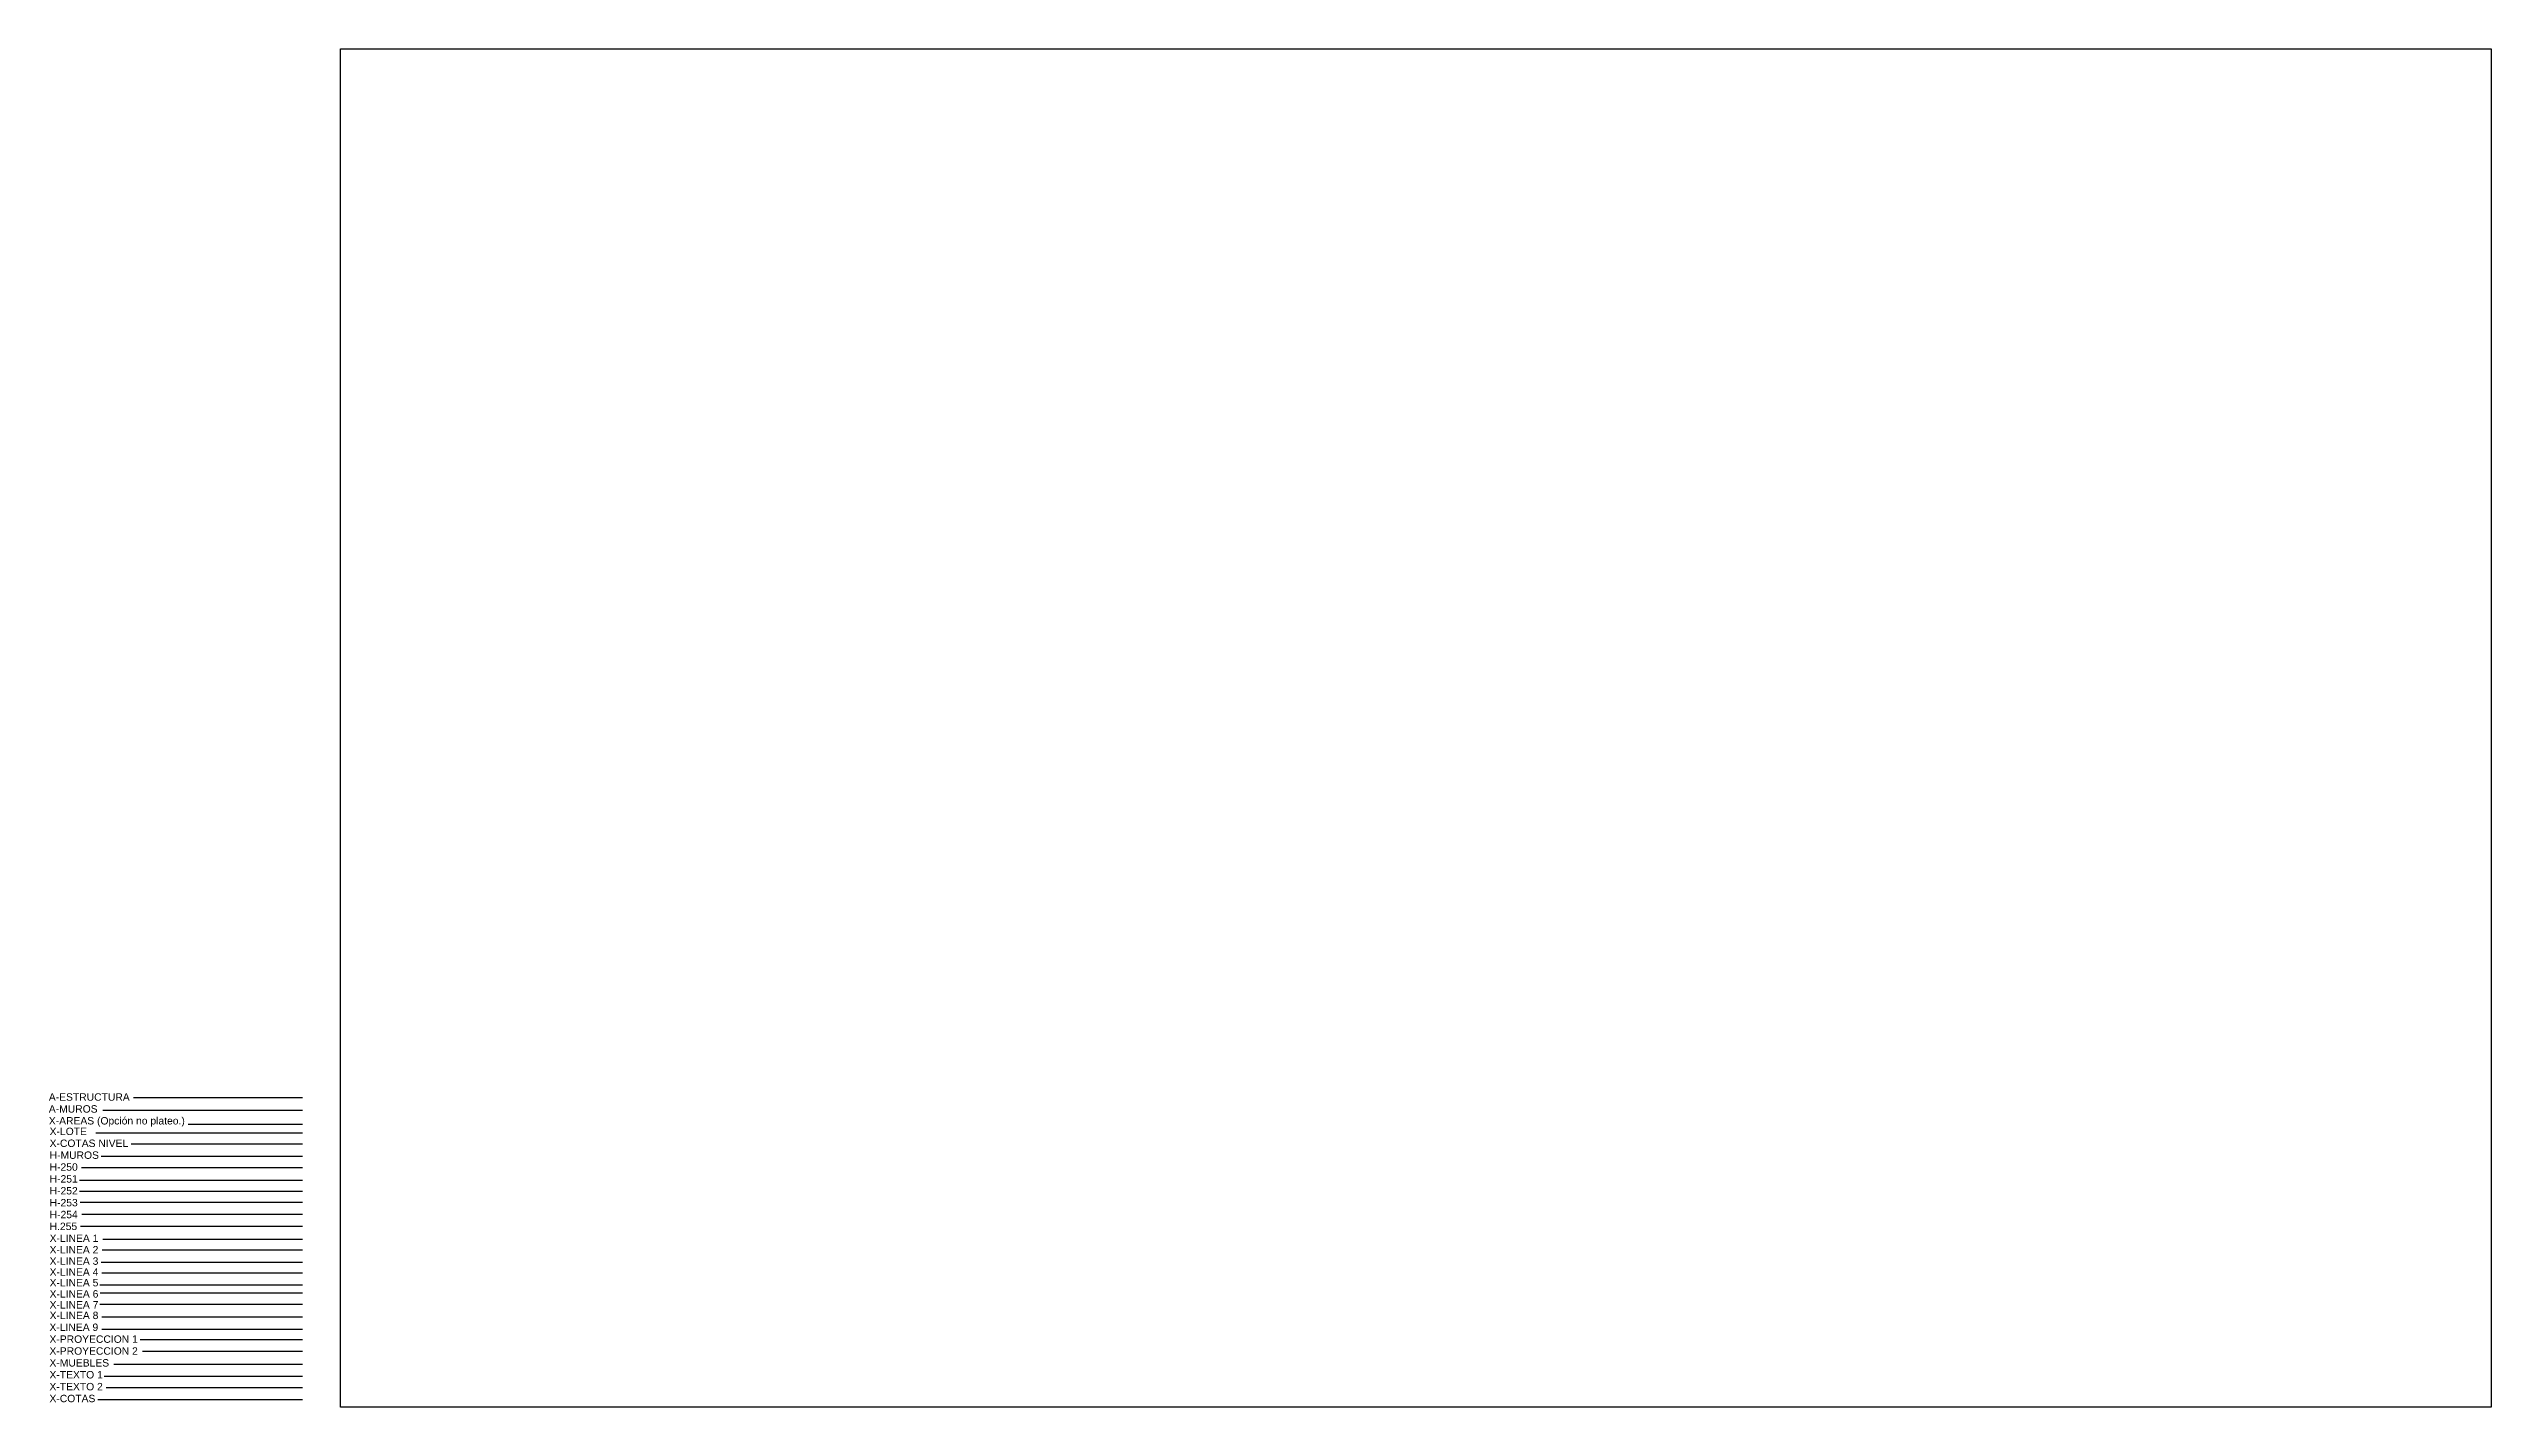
# Model space of a CAD drawing. Header units: metres. Extents: x 400 to 481.4, y 1083.9 to 1111.5.
# Drawn here: x 399.98 to 449.54, y 1083.91 to 1111.47 of the extents above; entities that cross this region are included whole.
import ezdxf

# ---------------------------------------------------------------- set-up
doc = ezdxf.new("R2010")
doc.units = ezdxf.units.M
doc.linetypes.add('DASHDOT', pattern=[25.4, 12.7, -6.35, 0, -6.35])
doc.linetypes.add('DASHDOT2', pattern=[12.7, 6.35, -3.175, 0, -3.175])
for name, color, linetype in [('A-ESTRUCTURA', 6, 'Continuous'), ('A-MUROS', 5, 'Continuous'), ('H-250', 250, 'Continuous'), ('H-251', 251, 'Continuous'), ('H-252', 252, 'Continuous'), ('H-253', 253, 'Continuous'), ('H-254', 254, 'Continuous'), ('H-255', 255, 'Continuous'), ('H-MUROS', 8, 'Continuous'), ('X-COTAS', 2, 'Continuous'), ('X-COTAS NIVEL', 253, 'Continuous'), ('X-LINEA 1', 7, 'Continuous'), ('X-LINEA 2', 6, 'Continuous'), ('X-LINEA 3', 5, 'Continuous'), ('X-LINEA 4', 4, 'Continuous'), ('X-LINEA 5', 3, 'Continuous'), ('X-LINEA 6', 2, 'Continuous'), ('X-LINEA 7', 1, 'Continuous'), ('X-LINEA 8', 8, 'Continuous'), ('X-LINEA 9', 9, 'Continuous'), ('X-LOTE', 30, 'DASHDOT'), ('X-MUEBLES', 9, 'Continuous'), ('X-PROYECCION 1', 1, 'DASHDOT2'), ('X-PROYECCION 2', 8, 'DASHDOT2'), ('X-TEXTO 1', 3, 'Continuous'), ('X-TEXTO 2', 2, 'Continuous')]:
    doc.layers.add(name, color=color, linetype=linetype)
doc.layers.add('X-AREAS (opción no plateo.)', color=4, linetype='Continuous', plot=False)
doc.styles.get("Standard").update_dxf_attribs({"font": 'arial.ttf'})

msp = doc.modelspace()

# ---------------------------------------------------------------- texts
at = {"layer": 'A-ESTRUCTURA'}
msp.add_text('A-ESTRUCTURA', height=0.15, dxfattribs=at).set_placement((399.975, 1090.129))
at = {"layer": 'A-MUROS'}
msp.add_text('A-MUROS', height=0.15, dxfattribs=at).set_placement((399.975, 1089.888))
at = {"layer": 'H-250'}
msp.add_text('H-250', height=0.15, dxfattribs=at).set_placement((399.991, 1088.709))
at = {"layer": 'H-251'}
msp.add_text('H-251', height=0.15, dxfattribs=at).set_placement((399.991, 1088.468))
at = {"layer": 'H-252'}
msp.add_text('H-252', height=0.15, dxfattribs=at).set_placement((399.991, 1088.227))
at = {"layer": 'H-253'}
msp.add_text('H-253', height=0.15, dxfattribs=at).set_placement((399.991, 1087.986))
at = {"layer": 'H-254'}
msp.add_text('H-254', height=0.15, dxfattribs=at).set_placement((399.991, 1087.745))
at = {"layer": 'H-255'}
msp.add_text('H.255', height=0.15, dxfattribs=at).set_placement((399.991, 1087.505))
at = {"layer": 'H-MUROS'}
msp.add_text('H-MUROS', height=0.15, dxfattribs=at).set_placement((399.991, 1088.95))
at = {"layer": 'X-AREAS (opción no plateo.)'}
msp.add_text('X-AREAS (Opción no plateo.)', height=0.15, dxfattribs=at).set_placement((399.975, 1089.647))
at = {"layer": 'X-COTAS'}
msp.add_text('X-COTAS', height=0.15, dxfattribs=at).set_placement((399.988, 1084.012))
at = {"layer": 'X-COTAS NIVEL'}
msp.add_text('X-COTAS NIVEL', height=0.15, dxfattribs=at).set_placement((399.991, 1089.191))
at = {"layer": 'X-LINEA 1'}
msp.add_text('X-LINEA 1', height=0.15, dxfattribs=at).set_placement((399.991, 1087.264))
at = {"layer": 'X-LINEA 2'}
msp.add_text('X-LINEA 2', height=0.15, dxfattribs=at).set_placement((399.991, 1087.03))
at = {"layer": 'X-LINEA 3'}
msp.add_text('X-LINEA 3', height=0.15, dxfattribs=at).set_placement((399.991, 1086.8))
at = {"layer": 'X-LINEA 4'}
msp.add_text('X-LINEA 4', height=0.15, dxfattribs=at).set_placement((399.991, 1086.578))
at = {"layer": 'X-LINEA 5'}
msp.add_text('X-LINEA 5', height=0.15, dxfattribs=at).set_placement((399.991, 1086.362))
at = {"layer": 'X-LINEA 6'}
msp.add_text('X-LINEA 6', height=0.15, dxfattribs=at).set_placement((399.991, 1086.134))
at = {"layer": 'X-LINEA 7'}
msp.add_text('X-LINEA 7', height=0.15, dxfattribs=at).set_placement((399.991, 1085.913))
at = {"layer": 'X-LINEA 8'}
msp.add_text('X-LINEA 8', height=0.15, dxfattribs=at).set_placement((399.991, 1085.698))
at = {"layer": 'X-LINEA 9'}
msp.add_text('X-LINEA 9', height=0.15, dxfattribs=at).set_placement((399.988, 1085.458))
at = {"layer": 'X-LOTE'}
msp.add_text('X-LOTE', height=0.15, dxfattribs=at).set_placement((399.991, 1089.432))
at = {"layer": 'X-MUEBLES'}
msp.add_text('X-MUEBLES', height=0.15, dxfattribs=at).set_placement((399.988, 1084.735))
at = {"layer": 'X-PROYECCION 1'}
msp.add_text('X-PROYECCION 1', height=0.15, dxfattribs=at).set_placement((399.988, 1085.217))
at = {"layer": 'X-PROYECCION 2'}
msp.add_text('X-PROYECCION 2', height=0.15, dxfattribs=at).set_placement((399.988, 1084.976))
at = {"layer": 'X-TEXTO 1'}
msp.add_text('X-TEXTO 1', height=0.15, dxfattribs=at).set_placement((399.988, 1084.494))
at = {"layer": 'X-TEXTO 2'}
msp.add_text('X-TEXTO 2', height=0.15, dxfattribs=at).set_placement((399.988, 1084.253))

# ---------------------------------------------------------------- linework, layer by layer
at = {"layer": 'A-ESTRUCTURA'}
msp.add_lwpolyline([(401.692, 1090.197), (405.124, 1090.197)], dxfattribs=at)
at = {"layer": 'A-MUROS'}
msp.add_lwpolyline([(401.068, 1089.934), (405.124, 1089.934)], dxfattribs=at)
at = {"layer": 'H-250'}
msp.add_lwpolyline([(400.638, 1088.773), (405.124, 1088.773)], dxfattribs=at)
at = {"layer": 'H-251'}
msp.add_lwpolyline([(400.599, 1088.52), (405.124, 1088.52)], dxfattribs=at)
at = {"layer": 'H-252'}
msp.add_lwpolyline([(400.599, 1088.296), (405.124, 1088.296)], dxfattribs=at)
at = {"layer": 'H-253'}
msp.add_lwpolyline([(400.609, 1088.071), (405.124, 1088.071)], dxfattribs=at)
at = {"layer": 'H-254'}
msp.add_lwpolyline([(400.648, 1087.828), (405.124, 1087.828)], dxfattribs=at)
at = {"layer": 'H-255'}
msp.add_lwpolyline([(400.619, 1087.584), (405.124, 1087.584)], dxfattribs=at)
at = {"layer": 'H-MUROS'}
msp.add_lwpolyline([(401.038, 1089.007), (405.124, 1089.007)], dxfattribs=at)
at = {"layer": 'X-AREAS (opción no plateo.)'}
msp.add_lwpolyline([(402.804, 1089.651), (405.124, 1089.651)], dxfattribs=at)
at = {"layer": 'X-COTAS'}
msp.add_lwpolyline([(400.97, 1084.064), (405.124, 1084.064)], dxfattribs=at)
at = {"layer": 'X-COTAS NIVEL'}
msp.add_lwpolyline([(401.643, 1089.251), (405.124, 1089.251)], dxfattribs=at)
at = {"layer": 'X-LINEA 1'}
msp.add_lwpolyline([(401.068, 1087.32), (405.124, 1087.32)], dxfattribs=at)
at = {"layer": 'X-LINEA 2'}
msp.add_lwpolyline([(401.058, 1087.106), (405.124, 1087.106)], dxfattribs=at)
at = {"layer": 'X-LINEA 3'}
msp.add_lwpolyline([(401.038, 1086.852), (405.124, 1086.852)], dxfattribs=at)
at = {"layer": 'X-LINEA 4'}
msp.add_lwpolyline([(405.893, 1111.472), (449.54, 1111.472), (449.54, 1083.912), (405.893, 1083.912)], close=True, dxfattribs=at)
msp.add_lwpolyline([(401.048, 1086.638), (405.124, 1086.638)], dxfattribs=at)
at = {"layer": 'X-LINEA 5'}
msp.add_lwpolyline([(401.009, 1086.394), (405.124, 1086.394)], dxfattribs=at)
at = {"layer": 'X-LINEA 6'}
msp.add_lwpolyline([(401.019, 1086.228), (405.124, 1086.228)], dxfattribs=at)
at = {"layer": 'X-LINEA 7'}
msp.add_lwpolyline([(401.009, 1086.004), (405.124, 1086.004)], dxfattribs=at)
at = {"layer": 'X-LINEA 8'}
msp.add_lwpolyline([(401.048, 1085.741), (405.124, 1085.741)], dxfattribs=at)
at = {"layer": 'X-LINEA 9'}
msp.add_lwpolyline([(401.048, 1085.497), (405.124, 1085.497)], dxfattribs=at)
at = {"layer": 'X-LOTE'}
msp.add_lwpolyline([(400.931, 1089.475), (405.124, 1089.475)], dxfattribs=at)
at = {"layer": 'X-MUEBLES'}
msp.add_lwpolyline([(401.292, 1084.785), (405.124, 1084.785)], dxfattribs=at)
at = {"layer": 'X-PROYECCION 1'}
msp.add_lwpolyline([(401.829, 1085.283), (405.124, 1085.283)], dxfattribs=at)
at = {"layer": 'X-PROYECCION 2'}
msp.add_lwpolyline([(401.877, 1085.049), (405.124, 1085.049)], dxfattribs=at)
at = {"layer": 'X-TEXTO 1'}
msp.add_lwpolyline([(401.097, 1084.541), (405.124, 1084.541)], dxfattribs=at)
at = {"layer": 'X-TEXTO 2'}
msp.add_lwpolyline([(401.136, 1084.307), (405.124, 1084.307)], dxfattribs=at)

msp.set_redraw_order([(e.dxf.handle, doc.entitydb.next_handle()) for e in msp.query("TEXT MTEXT ATTDEF DIMENSION ARC_DIMENSION")])  # texts and dimensions are drawn at this point

doc.saveas('drawing.dxf')
